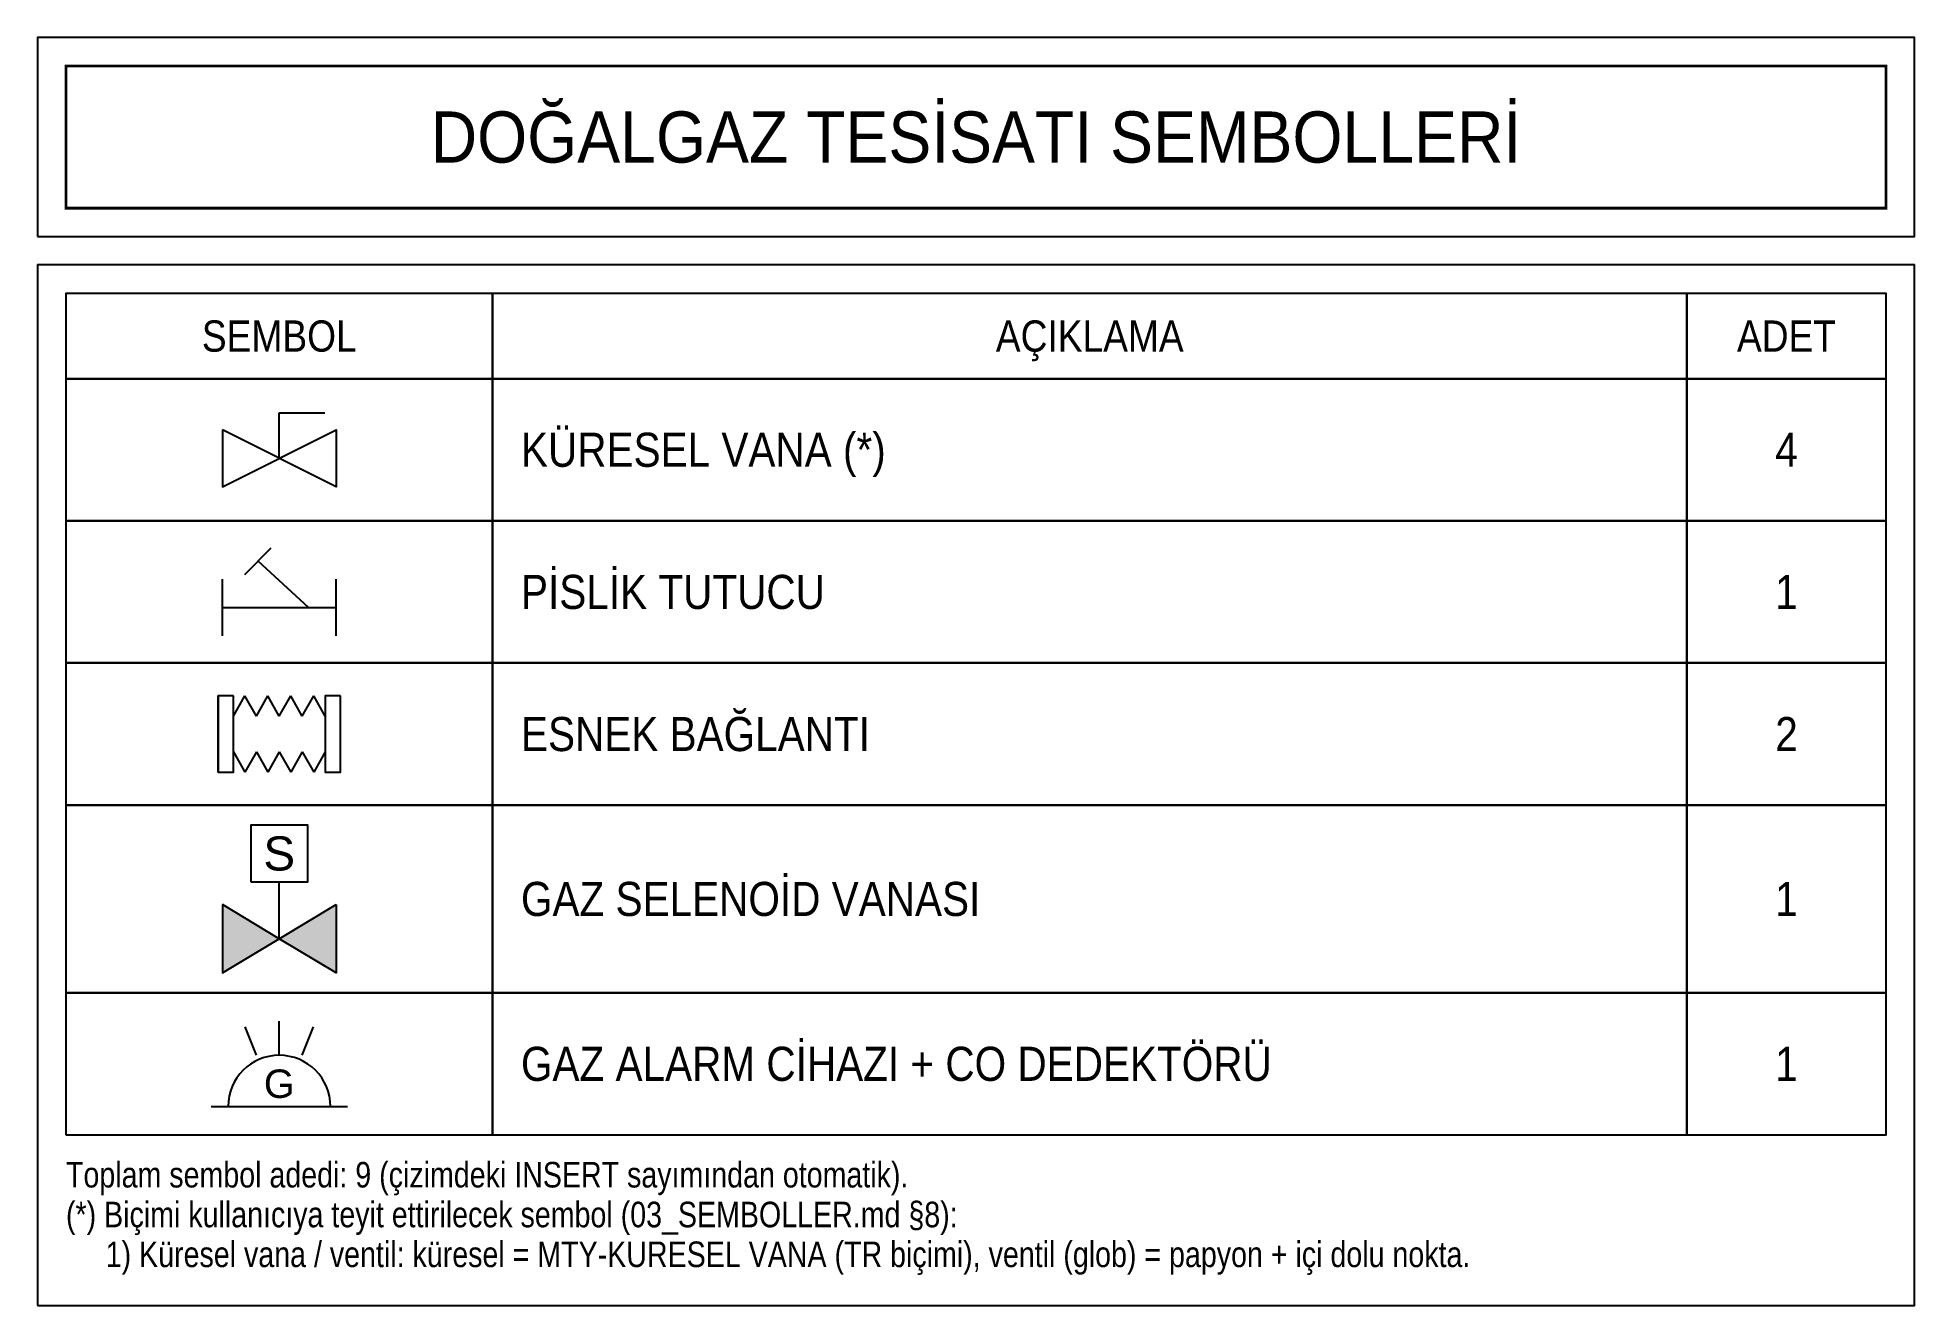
# Model space of a CAD drawing. Header units: centimetres. Extents: x -797 to 10101, y -12981 to 1521.
# Drawn here: x 3640 to 4300, y -11066 to -10620 of the extents above; entities that cross this region are included whole.
import ezdxf
from ezdxf.enums import TextEntityAlignment as Align

# ---------------------------------------------------------------- set-up
doc = ezdxf.new("R2010")
doc.units = ezdxf.units.CM
for name, color, linetype in [('MTY-VANA', 1, 'Continuous'), ('ROTAS-DOGALGAZ-SEMBOL', 2, 'Continuous'), ('ROTAS-LEJANT-BASLIK', 5, 'Continuous'), ('ROTAS-LEJANT-CERCEVE', 7, 'Continuous'), ('ROTAS-LEJANT-YAZI', 7, 'Continuous')]:
    doc.layers.add(name, color=color, linetype=linetype)
doc.styles.add('CAP', font='wturkce.SHX', dxfattribs={"width": 0.65})
doc.styles.add('MTYCAPLT', font='arial.ttf', dxfattribs={"width": 0.65, "height": 1})
doc.styles.add('ROTAS', font='arial.ttf')

msp = doc.modelspace()

# ---------------------------------------------------------------- texts
at = {"layer": 'ROTAS-LEJANT-BASLIK', "style": 'ROTAS', "width": 0.9}
msp.add_text('DOĞALGAZ TESİSATI SEMBOLLERİ', height=18, dxfattribs=at).set_placement((3970, -10655), align=Align.MIDDLE_CENTER)
at = {"layer": 'ROTAS-LEJANT-YAZI', "style": 'ROTAS', "width": 0.85}
for s, height, p in [('SEMBOL', 11, (3725, -10725)), ('AÇIKLAMA', 11, (4010, -10725)), ('ADET', 11, (4255, -10725)), ('4', 12, (4255, -10765)), ('1', 12, (4255, -10815)), ('2', 12, (4255, -10865)), ('1', 12, (4255, -10923)), ('1', 12, (4255, -10981))]:
    msp.add_text(s, height=height, dxfattribs=at).set_placement(p, align=Align.MIDDLE_CENTER)
at = {"layer": 'ROTAS-LEJANT-YAZI', "style": 'ROTAS'}
for s, height, width, p in [('KÜRESEL VANA (*)', 12, 0.85, (3810, -10765)), ('PİSLİK TUTUCU', 12, 0.85, (3810, -10815)), ('ESNEK BAĞLANTI', 12, 0.85, (3810, -10865)), ('GAZ SELENOİD VANASI', 12, 0.85, (3810, -10923)), ('GAZ ALARM CİHAZI + CO DEDEKTÖRÜ', 12, 0.85, (3810, -10981)), ('Toplam sembol adedi: 9 (çizimdeki INSERT sayımından otomatik).', 9, 0.8, (3650, -11020)), ('(*) Biçimi kullanıcıya teyit ettirilecek sembol (03_SEMBOLLER.md §8):', 9, 0.8, (3650, -11034)), ('     1) Küresel vana / ventil: küresel = MTY-KURESEL VANA (TR biçimi), ventil (glob) = papyon + içi dolu nokta.', 9, 0.8, (3650, -11048))]:
    msp.add_text(s, height=height, dxfattribs=dict(at, width=width)).set_placement(p, align=Align.MIDDLE_LEFT)

# ---------------------------------------------------------------- blocks, each defined once
blk = doc.blocks.new('MTY-KURESEL VANA')
at = {"layer": 'MTY-VANA'}
for p, q in [((0, 0), (0, 8)), ((0, 8), (8, 8))]:
    blk.add_line(p, q, dxfattribs=at)
blk.add_lwpolyline([(-10, 5), (-10, -5), (10, 5), (10, -5), (-10, 5)], dxfattribs=at)
at = {"layer": 'MTY-VANA', "style": 'CAP', "width": 0.65}
blk.add_attdef('CAP', text='', height=5, rotation=26.5651, dxfattribs=at).set_placement((0, 0), align=Align.CENTER)
blk = doc.blocks.new('MTY-PISLIK TUTUCU')
at = {"layer": 'MTY-VANA', "color": 1, "ltscale": 75}
for p, q in [((-6.05, 5.77), (-1.41, 10.47)), ((5.13, 0), (-3.72, 8.12))]:
    blk.add_line(p, q, dxfattribs=at)
at = {"layer": 'MTY-VANA'}
for p, q in [((-10, -5), (-10, 5)), ((10, -5), (10, 5)), ((-10, 0), (10, 0))]:
    blk.add_line(p, q, dxfattribs=at)
at = {"layer": 'MTY-VANA', "style": 'CAP', "width": 0.65}
blk.add_attdef('CAP', text='', height=5, dxfattribs=at).set_placement((0, 0), align=Align.CENTER)
blk = doc.blocks.new('MTY-ESNEK BAGLANTI')
at = {"layer": 'MTY-VANA'}
for p, q in [((-10.75, -6.72), (-10.75, 6.72)), ((-8.06, 3.14), (-6.05, 6.72)), ((-4.03, 3.14), (-6.05, 6.72)), ((-4.03, 3.14), (-2.02, 6.72)), ((0, 3.14), (-2.02, 6.72)), ((0, 3.14), (2.02, 6.72)), ((4.03, 3.14), (2.02, 6.72)), ((4.03, 3.14), (6.05, 6.72)), ((8.06, 3.14), (6.05, 6.72)), ((-8.06, -3.14), (-6.05, -6.72)), ((-4.03, -3.14), (-6.05, -6.72)), ((-4.03, -3.14), (-2.02, -6.72)), ((0, -3.14), (-2.02, -6.72)), ((0, -3.14), (2.02, -6.72)), ((4.03, -3.14), (2.02, -6.72)), ((4.03, -3.14), (6.05, -6.72)), ((8.06, -3.14), (6.05, -6.72))]:
    blk.add_line(p, q, dxfattribs=at)
for points in [[(-8.06, 6.72), (-10.75, 6.72), (-10.75, -6.72), (-8.06, -6.72)], [(10.75, 6.72), (8.06, 6.72), (8.06, -6.72), (10.75, -6.72)]]:
    blk.add_lwpolyline(points, close=True, dxfattribs=at)
at = {"layer": 'MTY-VANA', "style": 'MTYCAPLT', "width": 0.65}
blk.add_attdef('CAP', text='', height=10, dxfattribs=at).set_placement((0.01, 0), align=Align.CENTER)
blk = doc.blocks.new('ROTAS-SELENOID')
for points in [[(-10, 6), (-10, -6), (0, 0)], [(10, 6), (10, -6), (0, 0)]]:
    blk.add_hatch(color=7).paths.add_polyline_path(points)
blk.add_line((0, 0), (0, 10))
for points in [[(-5, 10), (5, 10), (5, 20), (-5, 20)], [(-10, 6), (-10, -6), (0, 0)], [(10, 6), (10, -6), (0, 0)]]:
    blk.add_lwpolyline(points, close=True)
at = {"style": 'ROTAS'}
blk.add_text('S', height=6, dxfattribs=at).set_placement((0, 15), align=Align.MIDDLE_CENTER)
blk = doc.blocks.new('ROTAS-GAZ-ALARM')
for p, q in [((-4, 9), (-6, 14)), ((0, 9), (0, 15)), ((4, 9), (6, 14)), ((-12, 0), (12, 0))]:
    blk.add_line(p, q)
blk.add_arc((0, 0), 9, 0, 180)
at = {"style": 'ROTAS'}
blk.add_text('G', height=5, dxfattribs=at).set_placement((0, 4), align=Align.MIDDLE_CENTER)

# ---------------------------------------------------------------- linework, layer by layer
at = {"layer": 'ROTAS-LEJANT-CERCEVE'}
for points in [[(3640, -10690), (4300, -10690), (4300, -10620), (3640, -10620)], [(3640, -11066), (4300, -11066), (4300, -10700), (3640, -10700)], [(3650, -10740), (3800, -10740), (3800, -10710), (3650, -10710)], [(3800, -10740), (4220, -10740), (4220, -10710), (3800, -10710)], [(4220, -10740), (4290, -10740), (4290, -10710), (4220, -10710)], [(3650, -10790), (3800, -10790), (3800, -10740), (3650, -10740)], [(3800, -10790), (4220, -10790), (4220, -10740), (3800, -10740)], [(4220, -10790), (4290, -10790), (4290, -10740), (4220, -10740)], [(3650, -10840), (3800, -10840), (3800, -10790), (3650, -10790)], [(3800, -10840), (4220, -10840), (4220, -10790), (3800, -10790)], [(4220, -10840), (4290, -10840), (4290, -10790), (4220, -10790)], [(3650, -10890), (3800, -10890), (3800, -10840), (3650, -10840)], [(3800, -10890), (4220, -10890), (4220, -10840), (3800, -10840)], [(4220, -10890), (4290, -10890), (4290, -10840), (4220, -10840)], [(3650, -10956), (3800, -10956), (3800, -10890), (3650, -10890)], [(3800, -10956), (4220, -10956), (4220, -10890), (3800, -10890)], [(4220, -10956), (4290, -10956), (4290, -10890), (4220, -10890)], [(3650, -11006), (3800, -11006), (3800, -10956), (3650, -10956)], [(3800, -11006), (4220, -11006), (4220, -10956), (3800, -10956)], [(4220, -11006), (4290, -11006), (4290, -10956), (4220, -10956)]]:
    msp.add_lwpolyline(points, close=True, dxfattribs=at)
at = {"layer": 'ROTAS-LEJANT-CERCEVE', "const_width": 1}
msp.add_lwpolyline([(3650, -10680), (4290, -10680), (4290, -10630), (3650, -10630)], close=True, dxfattribs=at)

# ---------------------------------------------------------------- block references
at = {"layer": 'ROTAS-DOGALGAZ-SEMBOL', "xscale": 2, "yscale": 2}
for name, p in [('MTY-KURESEL VANA', (3725, -10768)), ('MTY-PISLIK TUTUCU', (3725, -10820.47)), ('MTY-ESNEK BAGLANTI', (3725, -10865)), ('ROTAS-SELENOID', (3725, -10937)), ('ROTAS-GAZ-ALARM', (3725, -10996))]:
    msp.add_blockref(name, p, dxfattribs=at)

msp.set_redraw_order([(e.dxf.handle, doc.entitydb.next_handle()) for e in msp.query("TEXT MTEXT ATTDEF DIMENSION ARC_DIMENSION")])  # texts and dimensions are drawn at this point

doc.saveas('drawing.dxf')
